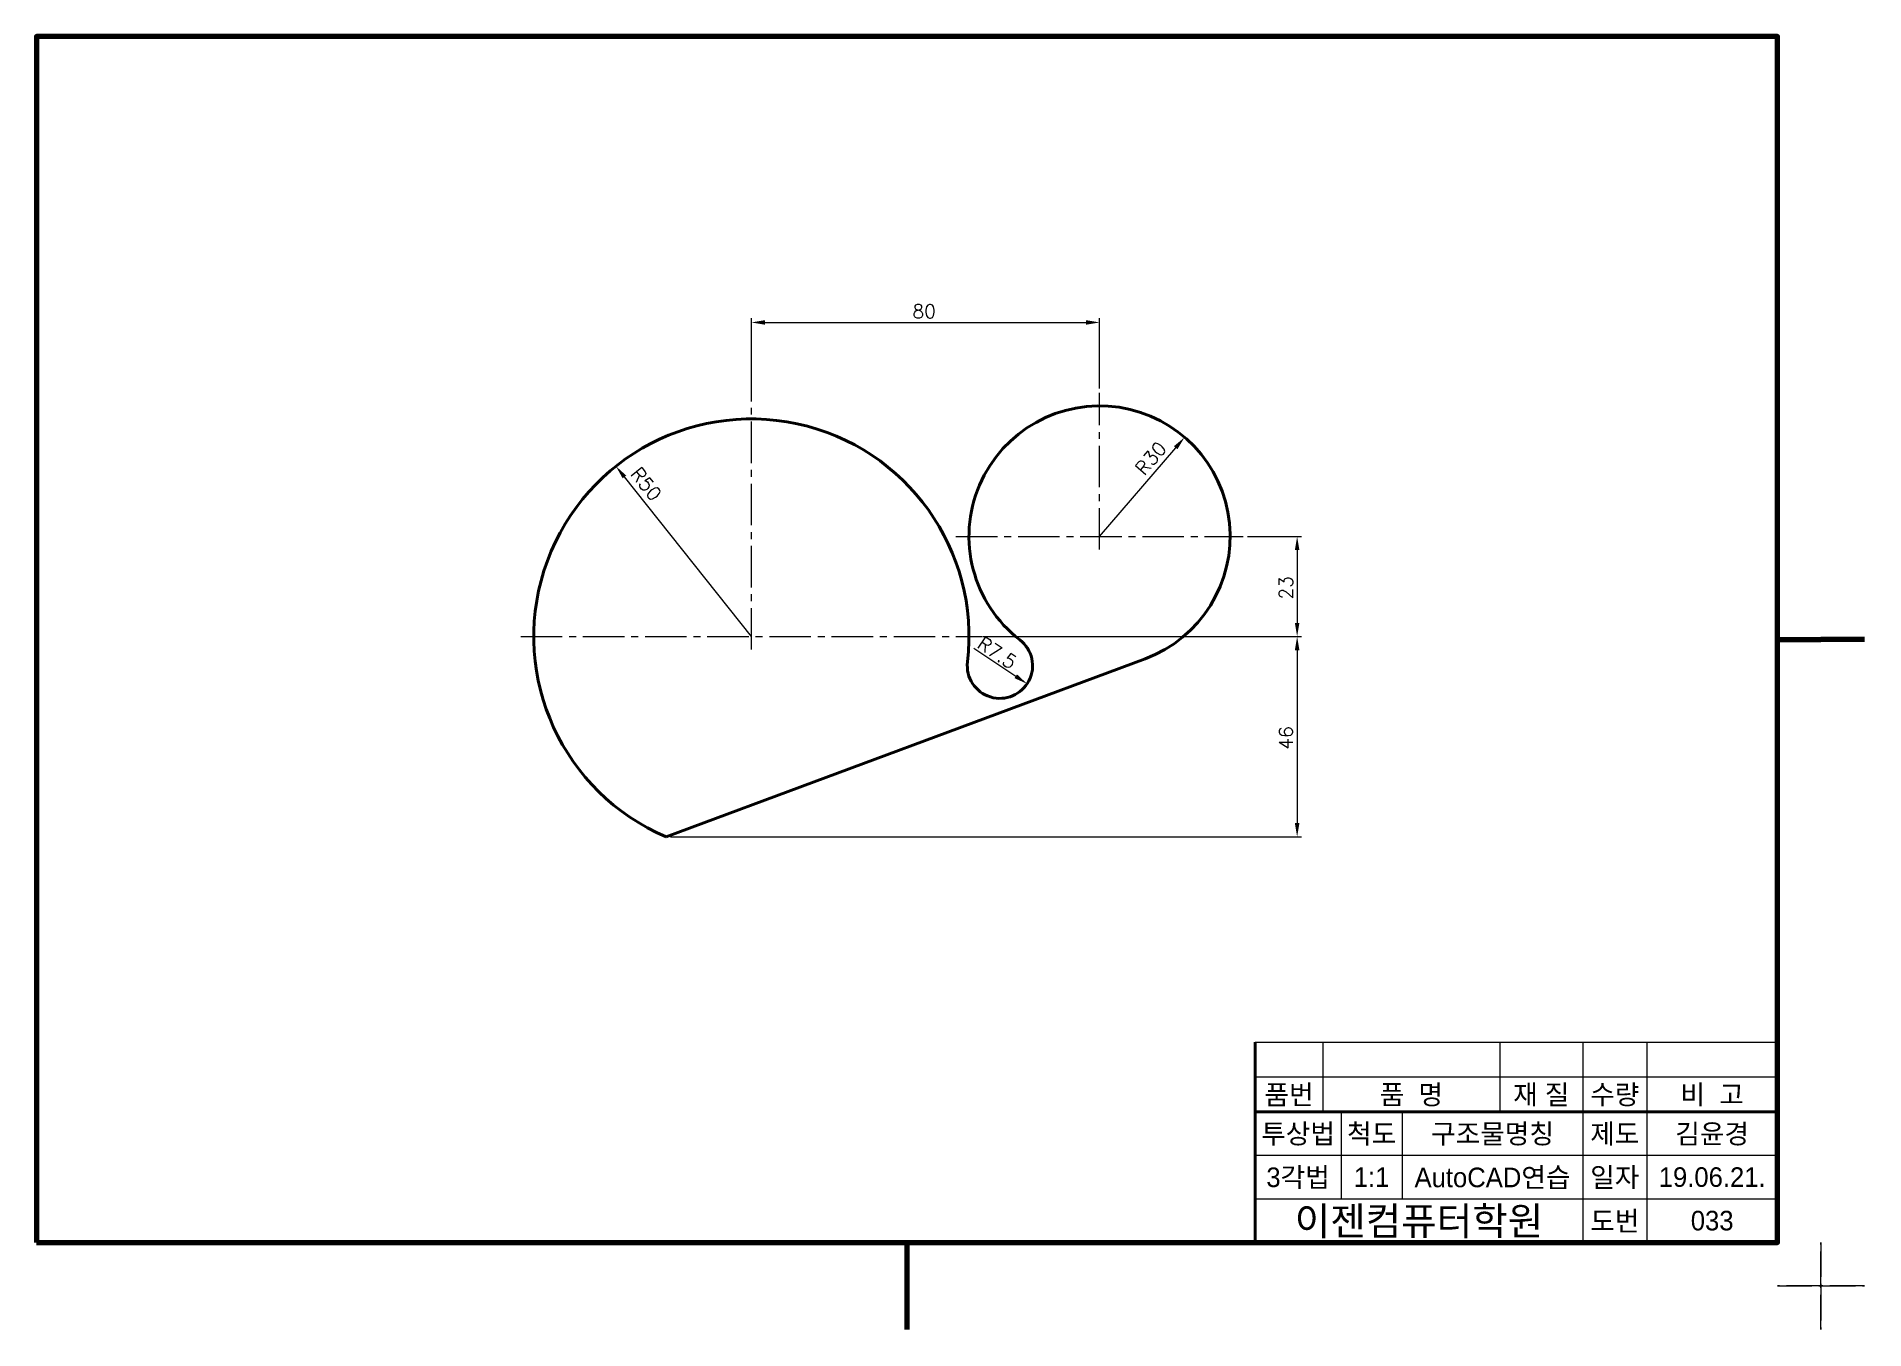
# Model space of a CAD drawing. Header units: millimetres. Extents: x 0 to 4210, y 0 to 2980.
# Drawn here: x 850 to 1270, y 881 to 1178 of the extents above; entities that cross this region are included whole.
import ezdxf
from ezdxf.enums import TextEntityAlignment as Align

# ---------------------------------------------------------------- set-up
doc = ezdxf.new("R2010")
doc.units = ezdxf.units.MM
doc.linetypes.add('CENTER2', pattern=[28.575, 19.05, -3.175, 3.175, -3.175])
doc.linetypes.add('PHANTOM2', pattern=[31.75, 15.875, -3.175, 3.175, -3.175, 3.175, -3.175])
for name, color, linetype, lineweight in [('가는선', 1, 'Continuous', 13), ('구분선', 1, 'PHANTOM2', 13), ('문자', 2, 'Continuous', 20), ('외곽선', 4, 'Continuous', 70), ('외형선', 3, 'Continuous', 40), ('중심선', 1, 'CENTER2', 13), ('치수선', 1, 'Continuous', 13)]:
    doc.layers.add(name, color=color, linetype=linetype, lineweight=lineweight)
doc.styles.get("Standard").update_dxf_attribs({"font": 'romans.shx'})
doc.styles.add('한글', font='')
doc.styles.get('한글').set_extended_font_data('Gulim')

msp = doc.modelspace()

# ---------------------------------------------------------------- texts
at = {"layer": '문자', "ltscale": 0.5}
msp.add_text('80', height=3.15, dxfattribs=at).set_placement((1051.25, 1113.33))
for s, rotation, p in [('R30', 49.3579, (1104.56, 1076.97)), ('R50', 308.5097, (986.29, 1077.44)), ('23', 90, (1138.65, 1048.67)), ('R7.5', 326.294, (1065.83, 1037.82)), ('46', 90, (1138.65, 1014.17))]:
    msp.add_text(s, height=3.15, rotation=rotation, dxfattribs=at).set_placement(p)
at = {"layer": '문자', "ltscale": 0.5, "style": '한글'}
for s, height, p in [('품번', 4.5, (1137.79, 935)), ('품  명', 4.5, (1165.9, 935)), ('재 질', 4.5, (1195.75, 935)), ('수량', 4.5, (1212.64, 935)), ('비  고', 4.5, (1235.01, 935)), ('투상법', 4.5, (1139.86, 926)), ('척도', 4.5, (1156.76, 926)), ('구조물명칭', 4.5, (1184.54, 926)), ('제도', 4.5, (1212.64, 926)), ('김윤경', 4.5, (1235.01, 926)), ('3각법', 4.5, (1139.86, 916)), ('1:1', 4.5, (1156.76, 916)), ('AutoCAD연습', 4.5, (1184.54, 916)), ('일자', 4.5, (1212.64, 916)), ('19.06.21.', 4.5, (1235.01, 916)), ('이젠컴퓨터학원', 6.5, (1167.64, 906)), ('도번', 4.5, (1212.64, 906)), ('033', 4.5, (1235.01, 906))]:
    msp.add_text(s, height=height, dxfattribs=at).set_placement(p, align=Align.MIDDLE)

# ---------------------------------------------------------------- linework, layer by layer
at = {"layer": '가는선', "ltscale": 0.5}
for p, q in [((1130, 947), (1250, 947)), ((1145.58, 947), (1145.58, 931)), ((1186.22, 947), (1186.22, 931)), ((1205.27, 947), (1205.27, 901)), ((1220.01, 947), (1220.01, 901)), ((1130, 939), (1250, 939)), ((1149.73, 931), (1149.73, 911)), ((1163.8, 931), (1163.8, 911)), ((1130, 921), (1250, 921)), ((1130, 911), (1250, 911))]:
    msp.add_line(p, q, dxfattribs=at)
at = {"layer": '구분선', "ltscale": 0.5}
for points in [[(1250, 891), (1260, 891), (1260, 901)], [(1250, 891), (1260, 891), (1260, 901)], [(1260, 901), (1260, 891), (1270, 891)], [(1260, 901), (1260, 891), (1270, 891)], [(1260, 901), (1260, 891), (1270, 891)], [(1260, 901), (1260, 891), (1270, 891)], [(1260, 881), (1260, 891), (1250, 891)], [(1270, 891), (1260, 891), (1260, 881)], [(1270, 891), (1260, 891), (1260, 881)]]:
    msp.add_lwpolyline(points, dxfattribs=at)
at = {"layer": '외곽선', "ltscale": 0.5}
for p, q in [((1250, 1039.5), (1260, 1039.5)), ((1270, 1039.5), (1260, 1039.5)), ((1270, 1039.5), (1260, 1039.5)), ((1250, 901), (1250, 947)), ((1050, 901), (1050, 891)), ((1050, 901), (1050, 891)), ((1050, 891), (1050, 881))]:
    msp.add_line(p, q, dxfattribs=at)
msp.add_lwpolyline([(850, 901), (1250, 901), (1250, 1178), (850, 1178)], close=True, dxfattribs=at)
at = {"layer": '외형선', "ltscale": 0.5}
for p, q in [((994.66, 994.17), (1104.7, 1035.05)), ((1130, 947), (1130, 939)), ((1130, 939), (1130, 931)), ((1130, 931), (1250, 931)), ((1130, 931), (1130, 911)), ((1130, 911), (1130, 901))]:
    msp.add_line(p, q, dxfattribs=at)
for centre, radius, start, end in [((1094.25, 1063.17), 30, 290.3786, 232.3779), ((1014.25, 1040.17), 50, 353.3066, 246.9261), ((1071.36, 1033.47), 7.5, 173.3066, 52.3779)]:
    msp.add_arc(centre, radius, start, end, dxfattribs=at)
at = {"layer": '중심선', "ltscale": 0.5}
for p, q in [((1014.25, 1037.17), (1014.25, 1093.17)), ((1094.25, 1060.17), (1094.25, 1096.17)), ((1061.25, 1063.17), (1127.25, 1063.17)), ((961.25, 1040.17), (1067.25, 1040.17))]:
    msp.add_line(p, q, dxfattribs=at)
at = {"layer": '치수선', "ltscale": 0.5}
for p, q in [((1014.25, 1094.17), (1014.25, 1113.33)), ((1094.25, 1097.17), (1094.25, 1113.33)), ((1017.4, 1112.33), (1091.1, 1112.33)), ((1094.25, 1063.17), (1111.74, 1083.55)), ((1014.25, 1040.17), (985.08, 1076.83)), ((1128.25, 1063.17), (1140.65, 1063.17)), ((1139.65, 1060.02), (1139.65, 1043.32)), ((1065.34, 1037.49), (1074.98, 1031.06)), ((1067.45, 1040.17), (1140.65, 1040.17)), ((1139.65, 1037.02), (1139.65, 997.32)), ((995.66, 994.17), (1140.65, 994.17))]:
    msp.add_line(p, q, dxfattribs=at)
for points in [[(1017.4, 1112.85), (1017.4, 1111.8), (1014.25, 1112.33)], [(1091.1, 1112.85), (1091.1, 1111.8), (1094.25, 1112.33)], [(1111.34, 1083.89), (1112.14, 1083.21), (1113.79, 1085.94)], [(985.49, 1077.16), (984.67, 1076.51), (983.12, 1079.3)], [(1139.12, 1060.02), (1140.17, 1060.02), (1139.65, 1063.17)], [(1139.12, 1043.32), (1140.17, 1043.32), (1139.65, 1040.17)], [(1139.12, 1037.02), (1140.17, 1037.02), (1139.65, 1040.17)], [(1075.27, 1031.49), (1074.69, 1030.62), (1077.6, 1029.31)], [(1139.12, 997.32), (1140.17, 997.32), (1139.65, 994.17)]]:
    msp.add_solid(points, dxfattribs=at)

msp.set_redraw_order([(e.dxf.handle, doc.entitydb.next_handle()) for e in msp.query("TEXT MTEXT ATTDEF DIMENSION ARC_DIMENSION")])  # texts and dimensions are drawn at this point

doc.saveas('drawing.dxf')
